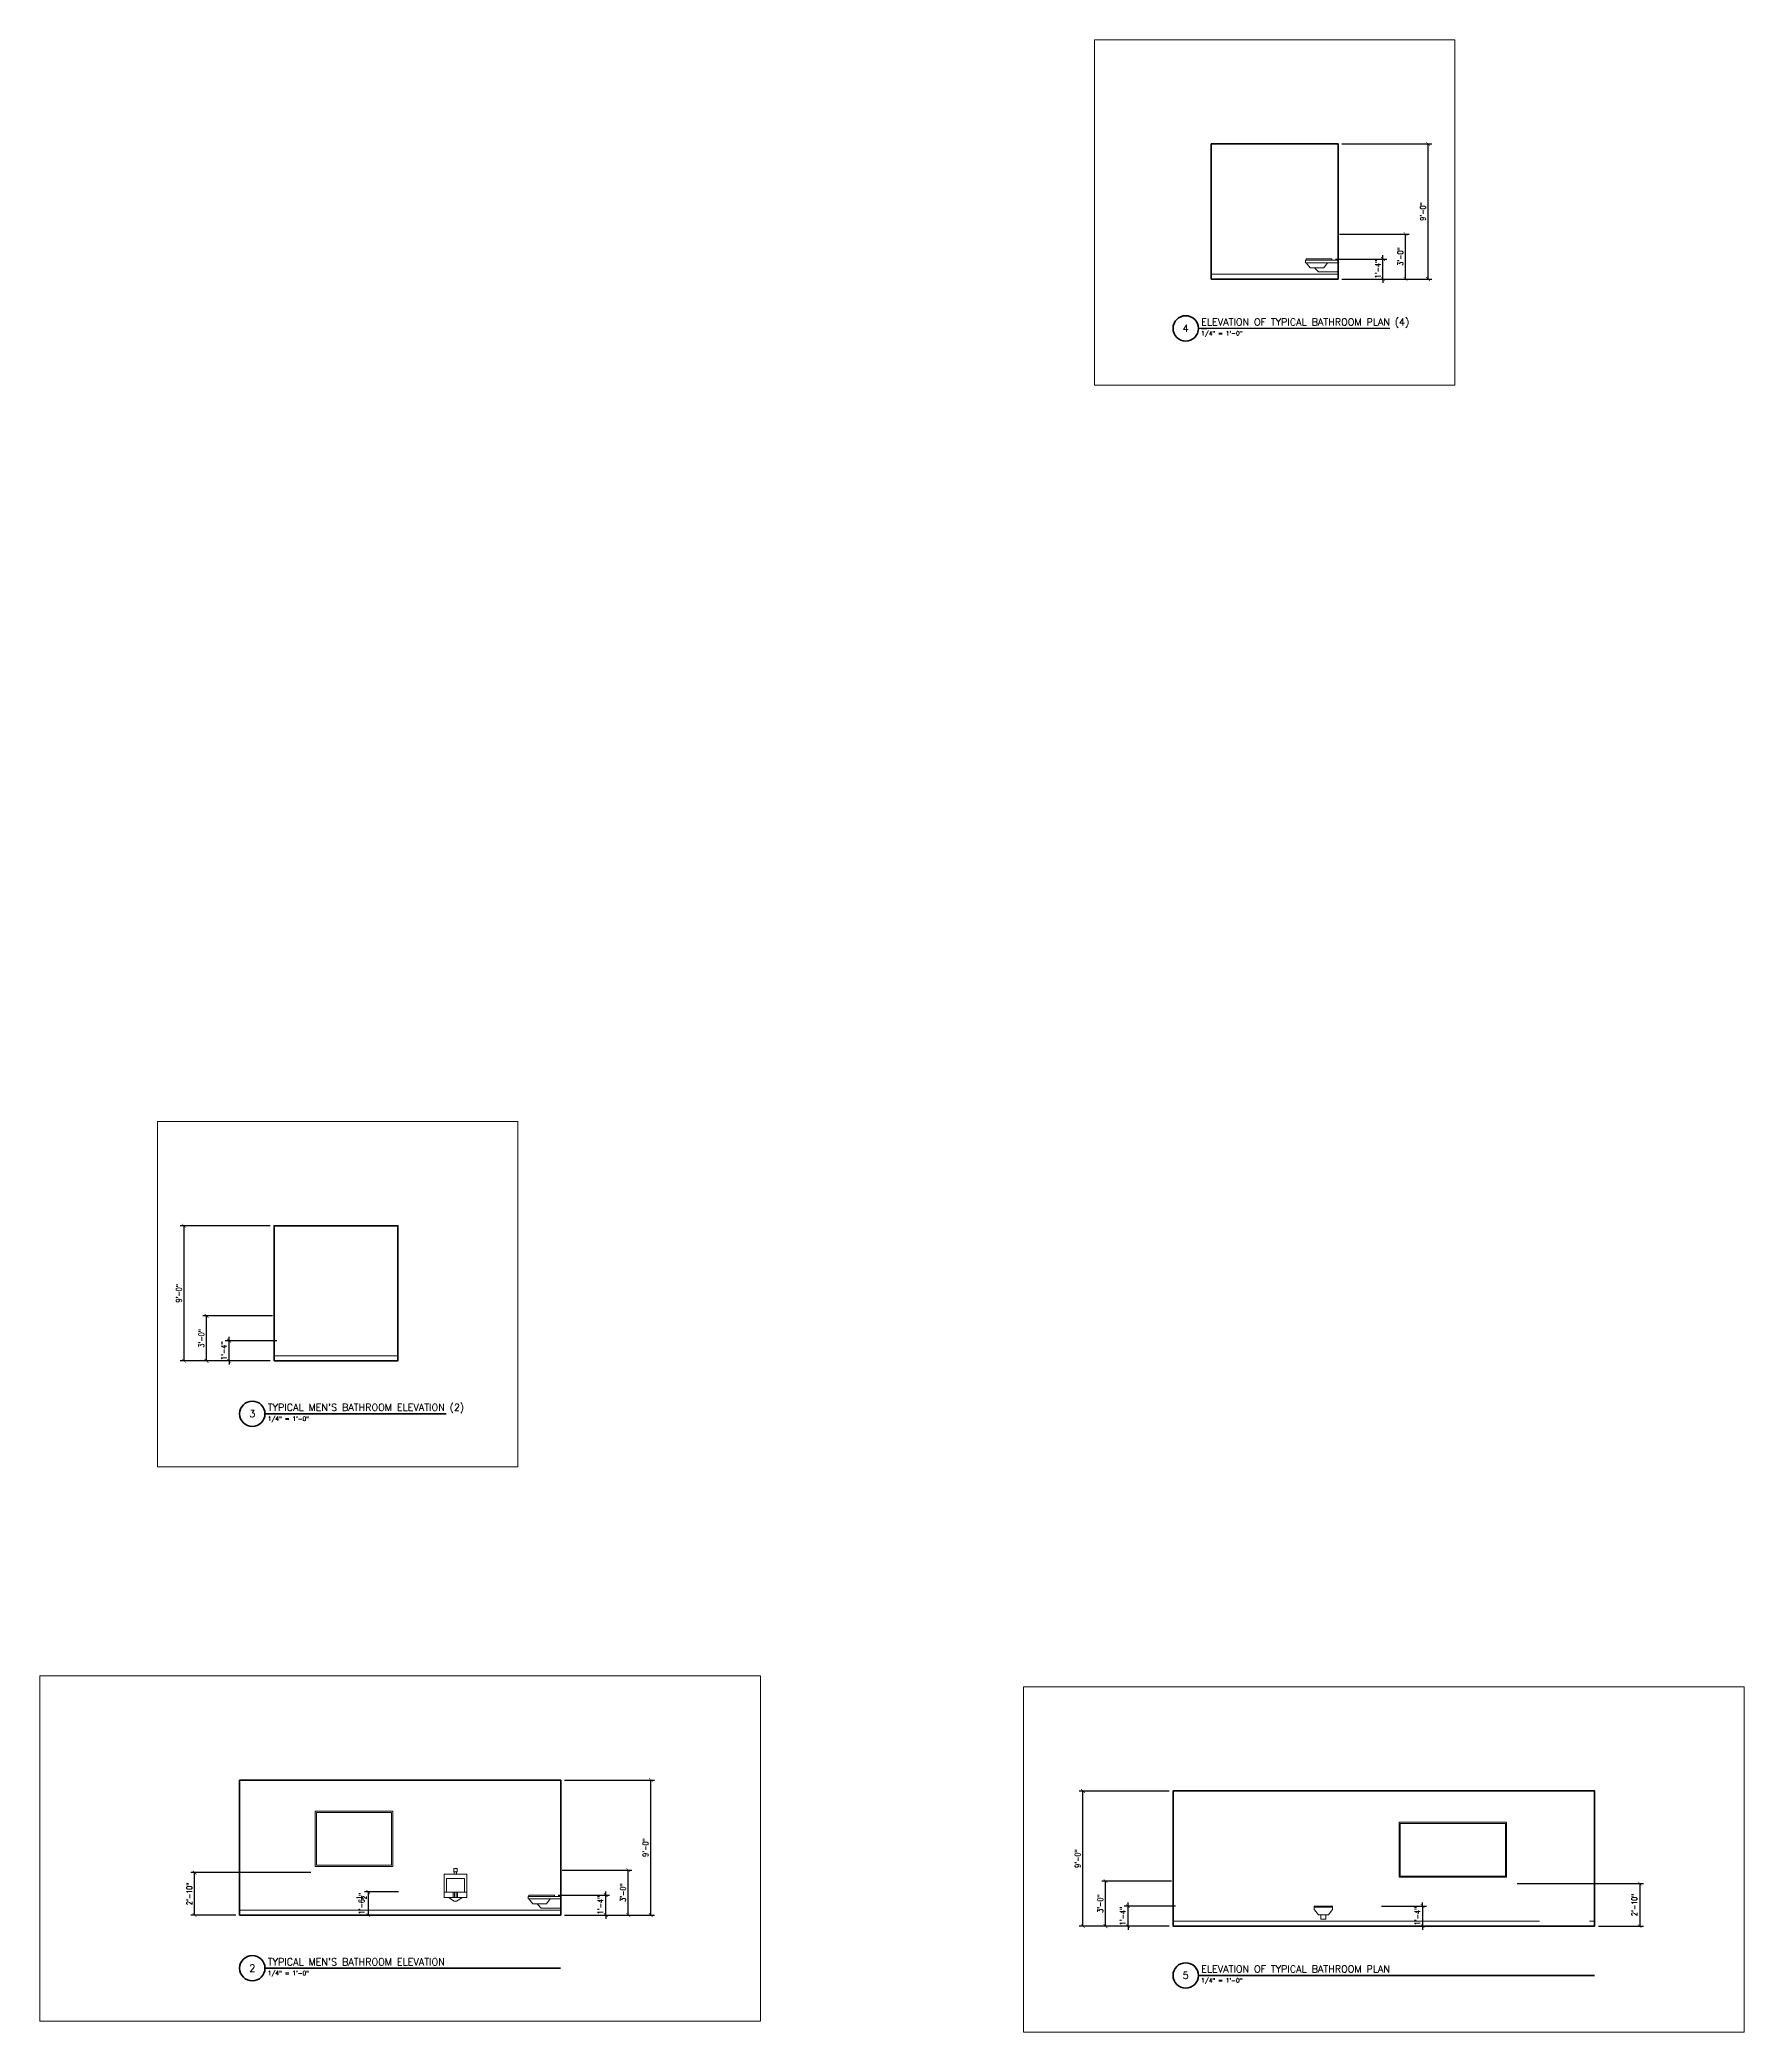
# Model space of a CAD drawing. Header units: inches. Extents: x 4039 to 5402, y 340 to 1932.
import ezdxf
from ezdxf.enums import TextEntityAlignment as Align

# ---------------------------------------------------------------- set-up
doc = ezdxf.new("R2010")
doc.units = ezdxf.units.IN
doc.header["$LTSCALE"] = 0.5
doc.header["$MEASUREMENT"] = 0
doc.layers.get('0').update_dxf_attribs({"lineweight": 18})
doc.layers.get('Defpoints').update_dxf_attribs({"color": 140, "lineweight": 18})
for name, color, linetype, lineweight in [('A-Anno-Dims', 211, 'Continuous', 18), ('A-Detl-Fine', 90, 'Continuous', 18), ('A-Detl-Hevy', 113, 'Continuous', 50), ('G-Anno-Ttlb', 213, 'Continuous', 50)]:
    doc.layers.add(name, color=color, linetype=linetype, lineweight=lineweight)
doc.layers.add('A-Anno-Titl-Nplt', color=140, linetype='Continuous', lineweight=18, plot=False)
doc.styles.add('Arch-Dim', font='romans.shx', dxfattribs={"width": 0.75})
doc.styles.add('RomanS', font='romans.shx')
doc.dimstyles.new('Aec-Arch-I-96', dxfattribs={"dimscale": 96, "dimtxt": 0.09375, "dimasz": 0.0625, "dimexe": 0.0625, "dimexo": 0.0625, "dimgap": 0.03125, "dimtad": 1, "dimdec": 4, "dimzin": 3, "dimdsep": 46, "dimlunit": 4, "dimtxsty": 'Arch-Dim', "dimblk": 'ARCHTICK', "dimcen": 0.09375, "dimazin": 2, "dimtfac": 0.75, "dimtdec": 4, "dimtix": 1, "dimtmove": 2, "dimatfit": 2, "dimfxl": 1, "dimtolj": 1, "dimtzin": 0, "dimarcsym": 0})

# ---------------------------------------------------------------- blocks, each defined once
blk = doc.blocks.new('_ArchTick')
at = {"color": 0, "linetype": 'ByBlock', "const_width": 0.15}
blk.add_lwpolyline([(-0.5, -0.5), (0.5, 0.5)], dxfattribs=at)
blk = doc.blocks.new('*D13')
at = {"layer": 'A-Anno-Dims', "color": 0, "lineweight": -2, "transparency": 16777216}
for p, q in [((5079.9, 1849.1), (5151.9, 1849.1)), ((5148.9, 1741.1), (5148.9, 1849.1)), ((5079.9, 1741.1), (5151.9, 1741.1))]:
    blk.add_line(p, q, dxfattribs=at)
at = {"layer": 'Defpoints', "color": 0, "transparency": 16777216}
for p in [(5076.9, 1849.1), (5148.9, 1849.1), (5076.9, 1741.1)]:
    blk.add_point(p, dxfattribs=at)
at = {"layer": 'A-Anno-Dims', "color": 0, "lineweight": -2, "transparency": 16777216, "xscale": 3, "yscale": 3, "zscale": 3}
for p, rotation in [((5148.9, 1849.1), 90), ((5148.9, 1741.1), 270)]:
    blk.add_blockref('_ArchTick', p, dxfattribs=dict(at, rotation=rotation))
at = {"layer": 'A-Anno-Dims', "color": 0, "transparency": 16777216, "insert": (5144.8, 1795.1), "char_height": 4.5, "attachment_point": 5, "rotation": 90, "style": 'Arch-Dim'}
blk.add_mtext('\\A1;9\'-0"', dxfattribs=at)
blk = doc.blocks.new('*D14')
at = {"layer": 'A-Anno-Dims', "color": 0, "lineweight": -2, "transparency": 16777216}
for p, q in [((5074.9, 1757.1), (5115.9, 1757.1)), ((5112.9, 1757.1), (5112.9, 1760.1)), ((5112.9, 1741.1), (5112.9, 1757.1)), ((5079.9, 1741.1), (5115.9, 1741.1)), ((5112.9, 1741.1), (5112.9, 1738.1))]:
    blk.add_line(p, q, dxfattribs=at)
at = {"layer": 'Defpoints', "color": 0, "transparency": 16777216}
for p in [(5071.9, 1757.1), (5112.9, 1757.1), (5076.9, 1741.1)]:
    blk.add_point(p, dxfattribs=at)
at = {"layer": 'A-Anno-Dims', "color": 0, "lineweight": -2, "transparency": 16777216, "xscale": 3, "yscale": 3, "zscale": 3}
for p, rotation in [((5112.9, 1757.1), 270), ((5112.9, 1741.1), 90)]:
    blk.add_blockref('_ArchTick', p, dxfattribs=dict(at, rotation=rotation))
at = {"layer": 'A-Anno-Dims', "color": 0, "transparency": 16777216, "insert": (5108.8, 1749.1), "char_height": 4.5, "attachment_point": 5, "rotation": 90, "style": 'Arch-Dim'}
blk.add_mtext('\\A1;1\'-4"', dxfattribs=at)
blk = doc.blocks.new('*D15')
at = {"layer": 'A-Anno-Dims', "color": 0, "lineweight": -2, "transparency": 16777216}
for p, q in [((5078.2, 1777.1), (5133.9, 1777.1)), ((5130.9, 1741.1), (5130.9, 1777.1)), ((5079.9, 1741.1), (5133.9, 1741.1))]:
    blk.add_line(p, q, dxfattribs=at)
at = {"layer": 'Defpoints', "color": 0, "transparency": 16777216}
for p in [(5075.2, 1777.1), (5130.9, 1777.1), (5076.9, 1741.1)]:
    blk.add_point(p, dxfattribs=at)
at = {"layer": 'A-Anno-Dims', "color": 0, "lineweight": -2, "transparency": 16777216, "xscale": 3, "yscale": 3, "zscale": 3}
for p, rotation in [((5130.9, 1777.1), 90), ((5130.9, 1741.1), 270)]:
    blk.add_blockref('_ArchTick', p, dxfattribs=dict(at, rotation=rotation))
at = {"layer": 'A-Anno-Dims', "color": 0, "transparency": 16777216, "insert": (5126.8, 1759.1), "char_height": 4.5, "attachment_point": 5, "rotation": 90, "style": 'Arch-Dim'}
blk.add_mtext('\\A1;3\'-0"', dxfattribs=at)
blk = doc.blocks.new('*D16')
at = {"layer": 'A-Anno-Dims', "color": 0, "lineweight": -2, "transparency": 16777216}
for p, q in [((4458.6, 541.2), (4530.6, 541.2)), ((4527.6, 433.2), (4527.6, 541.2)), ((4458.6, 433.2), (4530.6, 433.2))]:
    blk.add_line(p, q, dxfattribs=at)
at = {"layer": 'Defpoints', "color": 0, "transparency": 16777216}
for p in [(4455.6, 541.2), (4527.6, 541.2), (4455.6, 433.2)]:
    blk.add_point(p, dxfattribs=at)
at = {"layer": 'A-Anno-Dims', "color": 0, "lineweight": -2, "transparency": 16777216, "xscale": 3, "yscale": 3, "zscale": 3}
for p, rotation in [((4527.6, 541.2), 90), ((4527.6, 433.2), 270)]:
    blk.add_blockref('_ArchTick', p, dxfattribs=dict(at, rotation=rotation))
at = {"layer": 'A-Anno-Dims', "color": 0, "transparency": 16777216, "insert": (4523.4, 487.2), "char_height": 4.5, "attachment_point": 5, "rotation": 90, "style": 'Arch-Dim'}
blk.add_mtext('\\A1;9\'-0"', dxfattribs=at)
blk = doc.blocks.new('*D17')
at = {"layer": 'A-Anno-Dims', "color": 0, "lineweight": -2, "transparency": 16777216}
for p, q in [((4453.5, 449.2), (4494.6, 449.2)), ((4491.6, 449.2), (4491.6, 452.2)), ((4491.6, 433.2), (4491.6, 449.2)), ((4458.6, 433.2), (4494.6, 433.2)), ((4491.6, 433.2), (4491.6, 430.2))]:
    blk.add_line(p, q, dxfattribs=at)
at = {"layer": 'Defpoints', "color": 0, "transparency": 16777216}
for p in [(4450.5, 449.2), (4491.6, 449.2), (4455.6, 433.2)]:
    blk.add_point(p, dxfattribs=at)
at = {"layer": 'A-Anno-Dims', "color": 0, "lineweight": -2, "transparency": 16777216, "xscale": 3, "yscale": 3, "zscale": 3}
for p, rotation in [((4491.6, 449.2), 270), ((4491.6, 433.2), 90)]:
    blk.add_blockref('_ArchTick', p, dxfattribs=dict(at, rotation=rotation))
at = {"layer": 'A-Anno-Dims', "color": 0, "transparency": 16777216, "insert": (4487.4, 441.2), "char_height": 4.5, "attachment_point": 5, "rotation": 90, "style": 'Arch-Dim'}
blk.add_mtext('\\A1;1\'-4"', dxfattribs=at)
blk = doc.blocks.new('*D18')
at = {"layer": 'A-Anno-Dims', "color": 0, "lineweight": -2, "transparency": 16777216}
for p, q in [((4456.8, 469.2), (4512.6, 469.2)), ((4509.6, 433.2), (4509.6, 469.2)), ((4458.6, 433.2), (4512.6, 433.2))]:
    blk.add_line(p, q, dxfattribs=at)
at = {"layer": 'Defpoints', "color": 0, "transparency": 16777216}
for p in [(4453.8, 469.2), (4509.6, 469.2), (4455.6, 433.2)]:
    blk.add_point(p, dxfattribs=at)
at = {"layer": 'A-Anno-Dims', "color": 0, "lineweight": -2, "transparency": 16777216, "xscale": 3, "yscale": 3, "zscale": 3}
for p, rotation in [((4509.6, 469.2), 90), ((4509.6, 433.2), 270)]:
    blk.add_blockref('_ArchTick', p, dxfattribs=dict(at, rotation=rotation))
at = {"layer": 'A-Anno-Dims', "color": 0, "transparency": 16777216, "insert": (4505.4, 451.2), "char_height": 4.5, "attachment_point": 5, "rotation": 90, "style": 'Arch-Dim'}
blk.add_mtext('\\A1;3\'-0"', dxfattribs=at)
blk = doc.blocks.new('*D19')
at = {"layer": 'A-Anno-Dims', "color": 0, "lineweight": -2, "transparency": 16777216}
for p, q in [((4256, 467.2), (4160, 467.2)), ((4163, 433.2), (4163, 467.2)), ((4196, 433.2), (4160, 433.2))]:
    blk.add_line(p, q, dxfattribs=at)
at = {"layer": 'Defpoints', "color": 0, "transparency": 16777216}
for p in [(4163, 467.2), (4259, 467.2), (4199, 433.2)]:
    blk.add_point(p, dxfattribs=at)
at = {"layer": 'A-Anno-Dims', "color": 0, "lineweight": -2, "transparency": 16777216, "xscale": 3, "yscale": 3, "zscale": 3}
for p, rotation in [((4163, 467.2), 90), ((4163, 433.2), 270)]:
    blk.add_blockref('_ArchTick', p, dxfattribs=dict(at, rotation=rotation))
at = {"layer": 'A-Anno-Dims', "color": 0, "transparency": 16777216, "insert": (4158.8, 450.2), "char_height": 4.5, "attachment_point": 5, "rotation": 90, "style": 'Arch-Dim'}
blk.add_mtext('\\A1;2\'-10"', dxfattribs=at)
blk = doc.blocks.new('*D20')
at = {"layer": 'A-Anno-Dims', "color": 0, "lineweight": -2, "transparency": 16777216}
for p, q in [((4326, 451.7), (4298.8, 451.7)), ((4301.8, 451.7), (4301.8, 433.2)), ((4326, 433.2), (4298.8, 433.2))]:
    blk.add_line(p, q, dxfattribs=at)
at = {"layer": 'Defpoints', "color": 0, "transparency": 16777216}
for p in [(4329, 451.7), (4301.8, 433.2), (4329, 433.2)]:
    blk.add_point(p, dxfattribs=at)
at = {"layer": 'A-Anno-Dims', "color": 0, "lineweight": -2, "transparency": 16777216, "xscale": 3, "yscale": 3, "zscale": 3}
for p, rotation in [((4301.8, 451.7), 90), ((4301.8, 433.2), 270)]:
    blk.add_blockref('_ArchTick', p, dxfattribs=dict(at, rotation=rotation))
at = {"layer": 'A-Anno-Dims', "color": 0, "transparency": 16777216, "insert": (4296.4, 442.4), "char_height": 4.5, "attachment_point": 5, "rotation": 90, "style": 'Arch-Dim'}
blk.add_mtext('\\A1;1\'-6{\\H0.750000x;\\S1/2;}"', dxfattribs=at)
blk = doc.blocks.new('*D21')
at = {"layer": 'A-Anno-Dims', "color": 0, "lineweight": -2, "transparency": 16777216}
for p, q in [((4458.6, 541.2), (4530.6, 541.2)), ((4527.6, 433.2), (4527.6, 541.2)), ((4458.6, 433.2), (4530.6, 433.2))]:
    blk.add_line(p, q, dxfattribs=at)
at = {"layer": 'Defpoints', "color": 0, "transparency": 16777216}
for p in [(4455.6, 541.2), (4527.6, 541.2), (4455.6, 433.2)]:
    blk.add_point(p, dxfattribs=at)
at = {"layer": 'A-Anno-Dims', "color": 0, "lineweight": -2, "transparency": 16777216, "xscale": 3, "yscale": 3, "zscale": 3}
for p, rotation in [((4527.6, 541.2), 90), ((4527.6, 433.2), 270)]:
    blk.add_blockref('_ArchTick', p, dxfattribs=dict(at, rotation=rotation))
at = {"layer": 'A-Anno-Dims', "color": 0, "transparency": 16777216, "insert": (4523.4, 487.2), "char_height": 4.5, "attachment_point": 5, "rotation": 90, "style": 'Arch-Dim'}
blk.add_mtext('\\A1;9\'-0"', dxfattribs=at)
blk = doc.blocks.new('*D22')
at = {"layer": 'A-Anno-Dims', "color": 0, "lineweight": -2, "transparency": 16777216}
for p, q in [((4453.5, 449.2), (4494.6, 449.2)), ((4491.6, 449.2), (4491.6, 452.2)), ((4491.6, 433.2), (4491.6, 449.2)), ((4458.6, 433.2), (4494.6, 433.2)), ((4491.6, 433.2), (4491.6, 430.2))]:
    blk.add_line(p, q, dxfattribs=at)
at = {"layer": 'Defpoints', "color": 0, "transparency": 16777216}
for p in [(4450.5, 449.2), (4491.6, 449.2), (4455.6, 433.2)]:
    blk.add_point(p, dxfattribs=at)
at = {"layer": 'A-Anno-Dims', "color": 0, "lineweight": -2, "transparency": 16777216, "xscale": 3, "yscale": 3, "zscale": 3}
for p, rotation in [((4491.6, 449.2), 270), ((4491.6, 433.2), 90)]:
    blk.add_blockref('_ArchTick', p, dxfattribs=dict(at, rotation=rotation))
at = {"layer": 'A-Anno-Dims', "color": 0, "transparency": 16777216, "insert": (4487.4, 441.2), "char_height": 4.5, "attachment_point": 5, "rotation": 90, "style": 'Arch-Dim'}
blk.add_mtext('\\A1;1\'-4"', dxfattribs=at)
blk = doc.blocks.new('*D23')
at = {"layer": 'A-Anno-Dims', "color": 0, "lineweight": -2, "transparency": 16777216}
for p, q in [((4456.8, 469.2), (4512.6, 469.2)), ((4509.6, 433.2), (4509.6, 469.2)), ((4458.6, 433.2), (4512.6, 433.2))]:
    blk.add_line(p, q, dxfattribs=at)
at = {"layer": 'Defpoints', "color": 0, "transparency": 16777216}
for p in [(4453.8, 469.2), (4509.6, 469.2), (4455.6, 433.2)]:
    blk.add_point(p, dxfattribs=at)
at = {"layer": 'A-Anno-Dims', "color": 0, "lineweight": -2, "transparency": 16777216, "xscale": 3, "yscale": 3, "zscale": 3}
for p, rotation in [((4509.6, 469.2), 90), ((4509.6, 433.2), 270)]:
    blk.add_blockref('_ArchTick', p, dxfattribs=dict(at, rotation=rotation))
at = {"layer": 'A-Anno-Dims', "color": 0, "transparency": 16777216, "insert": (4505.4, 451.2), "char_height": 4.5, "attachment_point": 5, "rotation": 90, "style": 'Arch-Dim'}
blk.add_mtext('\\A1;3\'-0"', dxfattribs=at)
blk = doc.blocks.new('*D24')
at = {"layer": 'A-Anno-Dims', "color": 0, "lineweight": -2, "transparency": 16777216}
for p, q in [((4223.5, 984.3), (4151.5, 984.3)), ((4154.5, 876.3), (4154.5, 984.3)), ((4223.5, 876.3), (4151.5, 876.3))]:
    blk.add_line(p, q, dxfattribs=at)
at = {"layer": 'Defpoints', "color": 0, "transparency": 16777216}
for p in [(4154.5, 984.3), (4226.5, 984.3), (4226.5, 876.3)]:
    blk.add_point(p, dxfattribs=at)
at = {"layer": 'A-Anno-Dims', "color": 0, "lineweight": -2, "transparency": 16777216, "xscale": 3, "yscale": 3, "zscale": 3}
for p, rotation in [((4154.5, 984.3), 90), ((4154.5, 876.3), 270)]:
    blk.add_blockref('_ArchTick', p, dxfattribs=dict(at, rotation=rotation))
at = {"layer": 'A-Anno-Dims', "color": 0, "transparency": 16777216, "insert": (4150.4, 930.3), "char_height": 4.5, "attachment_point": 5, "rotation": 90, "style": 'Arch-Dim'}
blk.add_mtext('\\A1;9\'-0"', dxfattribs=at)
blk = doc.blocks.new('*D25')
at = {"layer": 'A-Anno-Dims', "color": 0, "lineweight": -2, "transparency": 16777216}
for p, q in [((4228.6, 892.4), (4187.5, 892.4)), ((4190.5, 892.4), (4190.5, 895.4)), ((4190.5, 876.3), (4190.5, 892.4)), ((4223.5, 876.3), (4187.5, 876.3)), ((4190.5, 876.3), (4190.5, 873.3))]:
    blk.add_line(p, q, dxfattribs=at)
at = {"layer": 'Defpoints', "color": 0, "transparency": 16777216}
for p in [(4190.5, 892.4), (4231.6, 892.4), (4226.5, 876.3)]:
    blk.add_point(p, dxfattribs=at)
at = {"layer": 'A-Anno-Dims', "color": 0, "lineweight": -2, "transparency": 16777216, "xscale": 3, "yscale": 3, "zscale": 3}
for p, rotation in [((4190.5, 892.4), 270), ((4190.5, 876.3), 90)]:
    blk.add_blockref('_ArchTick', p, dxfattribs=dict(at, rotation=rotation))
at = {"layer": 'A-Anno-Dims', "color": 0, "transparency": 16777216, "insert": (4186.4, 884.4), "char_height": 4.5, "attachment_point": 5, "rotation": 90, "style": 'Arch-Dim'}
blk.add_mtext('\\A1;1\'-4"', dxfattribs=at)
blk = doc.blocks.new('*D26')
at = {"layer": 'A-Anno-Dims', "color": 0, "lineweight": -2, "transparency": 16777216}
for p, q in [((4225.3, 912.3), (4169.5, 912.3)), ((4172.5, 876.3), (4172.5, 912.3)), ((4223.5, 876.3), (4169.5, 876.3))]:
    blk.add_line(p, q, dxfattribs=at)
at = {"layer": 'Defpoints', "color": 0, "transparency": 16777216}
for p in [(4172.5, 912.3), (4228.3, 912.3), (4226.5, 876.3)]:
    blk.add_point(p, dxfattribs=at)
at = {"layer": 'A-Anno-Dims', "color": 0, "lineweight": -2, "transparency": 16777216, "xscale": 3, "yscale": 3, "zscale": 3}
for p, rotation in [((4172.5, 912.3), 90), ((4172.5, 876.3), 270)]:
    blk.add_blockref('_ArchTick', p, dxfattribs=dict(at, rotation=rotation))
at = {"layer": 'A-Anno-Dims', "color": 0, "transparency": 16777216, "insert": (4168.4, 894.3), "char_height": 4.5, "attachment_point": 5, "rotation": 90, "style": 'Arch-Dim'}
blk.add_mtext('\\A1;3\'-0"', dxfattribs=at)
blk = doc.blocks.new('*D27')
at = {"layer": 'A-Anno-Dims', "color": 0, "lineweight": -2, "transparency": 16777216}
for p, q in [((4942.1, 532.4), (4870.1, 532.4)), ((4873.1, 424.4), (4873.1, 532.4)), ((4942.1, 424.4), (4870.1, 424.4))]:
    blk.add_line(p, q, dxfattribs=at)
at = {"layer": 'Defpoints', "color": 0, "transparency": 16777216}
for p in [(4873.1, 532.4), (4945.1, 532.4), (4945.1, 424.4)]:
    blk.add_point(p, dxfattribs=at)
at = {"layer": 'A-Anno-Dims', "color": 0, "lineweight": -2, "transparency": 16777216, "xscale": 3, "yscale": 3, "zscale": 3}
for p, rotation in [((4873.1, 532.4), 90), ((4873.1, 424.4), 270)]:
    blk.add_blockref('_ArchTick', p, dxfattribs=dict(at, rotation=rotation))
at = {"layer": 'A-Anno-Dims', "color": 0, "transparency": 16777216, "insert": (4868.9, 478.4), "char_height": 4.5, "attachment_point": 5, "rotation": 90, "style": 'Arch-Dim'}
blk.add_mtext('\\A1;9\'-0"', dxfattribs=at)
blk = doc.blocks.new('*D28')
at = {"layer": 'A-Anno-Dims', "color": 0, "lineweight": -2, "transparency": 16777216}
for p, q in [((4947.1, 440.4), (4906.1, 440.4)), ((4909.1, 440.4), (4909.1, 443.4)), ((4909.1, 424.4), (4909.1, 440.4)), ((4942.1, 424.4), (4906.1, 424.4)), ((4909.1, 424.4), (4909.1, 421.4))]:
    blk.add_line(p, q, dxfattribs=at)
at = {"layer": 'Defpoints', "color": 0, "transparency": 16777216}
for p in [(4909.1, 440.4), (4950.1, 440.4), (4945.1, 424.4)]:
    blk.add_point(p, dxfattribs=at)
at = {"layer": 'A-Anno-Dims', "color": 0, "lineweight": -2, "transparency": 16777216, "xscale": 3, "yscale": 3, "zscale": 3}
for p, rotation in [((4909.1, 440.4), 270), ((4909.1, 424.4), 90)]:
    blk.add_blockref('_ArchTick', p, dxfattribs=dict(at, rotation=rotation))
at = {"layer": 'A-Anno-Dims', "color": 0, "transparency": 16777216, "insert": (4904.9, 432.4), "char_height": 4.5, "attachment_point": 5, "rotation": 90, "style": 'Arch-Dim'}
blk.add_mtext('\\A1;1\'-4"', dxfattribs=at)
blk = doc.blocks.new('*D29')
at = {"layer": 'A-Anno-Dims', "color": 0, "lineweight": -2, "transparency": 16777216}
for p, q in [((4943.9, 460.4), (4888.1, 460.4)), ((4891.1, 424.4), (4891.1, 460.4)), ((4942.1, 424.4), (4888.1, 424.4))]:
    blk.add_line(p, q, dxfattribs=at)
at = {"layer": 'Defpoints', "color": 0, "transparency": 16777216}
for p in [(4891.1, 460.4), (4946.9, 460.4), (4945.1, 424.4)]:
    blk.add_point(p, dxfattribs=at)
at = {"layer": 'A-Anno-Dims', "color": 0, "lineweight": -2, "transparency": 16777216, "xscale": 3, "yscale": 3, "zscale": 3}
for p, rotation in [((4891.1, 460.4), 90), ((4891.1, 424.4), 270)]:
    blk.add_blockref('_ArchTick', p, dxfattribs=dict(at, rotation=rotation))
at = {"layer": 'A-Anno-Dims', "color": 0, "transparency": 16777216, "insert": (4886.9, 442.4), "char_height": 4.5, "attachment_point": 5, "rotation": 90, "style": 'Arch-Dim'}
blk.add_mtext('\\A1;3\'-0"', dxfattribs=at)
blk = doc.blocks.new('*D30')
at = {"layer": 'A-Anno-Dims', "color": 0, "lineweight": -2, "transparency": 16777216}
for p, q in [((5111.6, 440.4), (5147.6, 440.4)), ((5144.6, 440.4), (5144.6, 443.4)), ((5144.6, 440.4), (5144.6, 424.4)), ((5144.6, 424.4), (5144.6, 421.4))]:
    blk.add_line(p, q, dxfattribs=at)
at = {"layer": 'Defpoints', "color": 0, "transparency": 16777216}
for p in [(5108.6, 440.4), (5144.6, 424.4), (5144.6, 424.4)]:
    blk.add_point(p, dxfattribs=at)
at = {"layer": 'A-Anno-Dims', "color": 0, "lineweight": -2, "transparency": 16777216, "xscale": 3, "yscale": 3, "zscale": 3}
for p, rotation in [((5144.6, 440.4), 270), ((5144.6, 424.4), 90)]:
    blk.add_blockref('_ArchTick', p, dxfattribs=dict(at, rotation=rotation))
at = {"layer": 'A-Anno-Dims', "color": 0, "transparency": 16777216, "insert": (5140.4, 432.4), "char_height": 4.5, "attachment_point": 5, "rotation": 90, "style": 'Arch-Dim'}
blk.add_mtext('\\A1;1\'-4"', dxfattribs=at)
blk = doc.blocks.new('*D31')
at = {"layer": 'A-Anno-Dims', "color": 0, "lineweight": -2, "transparency": 16777216}
for p, q in [((5220.2, 458.4), (5321.1, 458.4)), ((5318.1, 458.4), (5318.1, 424.4)), ((5285.1, 424.4), (5321.1, 424.4))]:
    blk.add_line(p, q, dxfattribs=at)
at = {"layer": 'Defpoints', "color": 0, "transparency": 16777216}
for p in [(5217.2, 458.4), (5282.1, 424.4), (5318.1, 424.4)]:
    blk.add_point(p, dxfattribs=at)
at = {"layer": 'A-Anno-Dims', "color": 0, "lineweight": -2, "transparency": 16777216, "xscale": 3, "yscale": 3, "zscale": 3}
for p, rotation in [((5318.1, 458.4), 90), ((5318.1, 424.4), 270)]:
    blk.add_blockref('_ArchTick', p, dxfattribs=dict(at, rotation=rotation))
at = {"layer": 'A-Anno-Dims', "color": 0, "transparency": 16777216, "insert": (5313.9, 441.4), "char_height": 4.5, "attachment_point": 5, "rotation": 90, "style": 'Arch-Dim'}
blk.add_mtext('\\A1;2\'-10"', dxfattribs=at)
blk = doc.blocks.new('Anno_Title_A1')
at = {"color": 0, "linetype": 'ByBlock', "lineweight": -2}
blk.add_circle((0, 0), 2.25, dxfattribs=at)
blk.add_circle((0, 0), 2.25, dxfattribs=at)
at = {"color": 0, "linetype": 'ByBlock', "lineweight": -2, "style": 'RomanS'}
blk.add_attdef('NUMBER', text='', height=1.25, dxfattribs=at).set_placement((0, 0), align=Align.MIDDLE)
blk = doc.blocks.new('Anno_Title_T1')
at = {"color": 0, "linetype": 'ByBlock', "lineweight": -2}
blk.add_lwpolyline([(2.75, 0), (3.75, 0)], dxfattribs=at)
at = {"color": 0, "linetype": 'ByBlock', "lineweight": -2, "style": 'RomanS'}
blk.add_attdef('TITLE', (2.75, 0.5), '', height=1.25, dxfattribs=at)
blk.add_attdef('SCALE', text='', height=0.75, dxfattribs=at).set_placement((2.75, -0.5), align=Align.TOP_LEFT)

msp = doc.modelspace()

# ---------------------------------------------------------------- linework, layer by layer
at = {"layer": 'A-Anno-Titl-Nplt'}
for points in [[(4882.25714, 1656.33125), (5170.25714, 1656.33125), (5170.25714, 1932.33125), (4882.25714, 1932.33125)], [(4133.21736, 791.54018), (4421.21736, 791.54018), (4421.21736, 1067.54018), (4133.21736, 1067.54018)], [(4039.275, 348.35446), (4615.275, 348.35446), (4615.275, 624.35446), (4039.275, 624.35446)], [(4825.5875, 339.63125), (5401.5875, 339.63125), (5401.5875, 615.63125), (4825.5875, 615.63125)]]:
    msp.add_lwpolyline(points, close=True, dxfattribs=at)
at = {"layer": 'A-Detl-Fine'}
for p, q in [((5051.45764, 1756.1475), (5051.45764, 1757.1475)), ((5051.45764, 1757.1475), (5071.88264, 1757.1475)), ((5051.45764, 1756.1475), (5051.45764, 1756.1475)), ((5051.56964, 1754.1475), (5054.62864, 1750.1475)), ((5065.51064, 1750.1475), (5068.56964, 1754.1475)), ((5071.88264, 1757.1475), (5071.88264, 1756.6475)), ((4975.56964, 1745.1375), (5076.94464, 1745.1375)), ((5054.62864, 1750.1475), (5065.51064, 1750.1475)), ((5058.06964, 1750.1475), (5061.44464, 1746.7725)), ((5061.44464, 1746.7725), (5076.94464, 1746.7725)), ((4226.52986, 880.34643), (4325.55586, 880.34643)), ((4364.2625, 451.66071), (4364.2625, 462.46071)), ((4364.2625, 462.46071), (4378.6625, 462.46071)), ((4370.5625, 466.06071), (4370.5625, 467.86071)), ((4372.3625, 466.06071), (4372.3625, 467.86071)), ((4378.6625, 462.46071), (4378.6625, 451.66071)), ((4362.4935, 451.66071), (4380.4625, 451.66071)), ((4365.8375, 447.16071), (4370.5625, 444.46071)), ((4369.6625, 447.16071), (4369.6625, 451.66071)), ((4370.7855, 447.16071), (4370.7855, 451.66071)), ((4372.0255, 447.16071), (4372.0255, 451.66071)), ((4372.3625, 444.46071), (4377.0875, 447.16071)), ((4373.2315, 447.16071), (4373.2315, 451.66071)), ((4378.6625, 451.66071), (4378.6625, 451.66071)), ((4430.1005, 448.17071), (4430.1005, 449.17071)), ((4430.1005, 449.17071), (4450.5255, 449.17071)), ((4430.1005, 448.17071), (4430.1005, 448.17071)), ((4430.2125, 446.17071), (4433.2715, 442.17071)), ((4444.1535, 442.17071), (4447.2125, 446.17071)), ((4450.5255, 449.17071), (4450.5255, 448.17071)), ((4198.9625, 437.16071), (4455.5875, 437.16071)), ((4370.5625, 444.46071), (4372.3625, 444.46071)), ((4433.2715, 442.17071), (4444.1535, 442.17071)), ((4436.7125, 442.17071), (4440.0875, 438.79571)), ((4440.0875, 438.79571), (4455.5875, 438.79571)), ((5057.8375, 439.4475), (5057.8375, 437.4475)), ((5057.8375, 437.4475), (5058.2175, 437.4475)), ((5058.2175, 437.4475), (5061.2175, 433.4475)), ((5061.2175, 433.4475), (5069.2175, 433.4475)), ((5063.2175, 433.4475), (5063.2175, 430.0775)), ((5063.2175, 430.0775), (5067.2175, 430.0775)), ((5063.9375, 440.4475), (5063.9375, 439.4475)), ((5066.4975, 440.4475), (5066.4975, 439.4475)), ((5067.2175, 430.0775), (5067.2175, 433.4475)), ((5069.2175, 433.4475), (5072.2175, 437.4475)), ((5072.2175, 437.4475), (5072.5875, 437.4475)), ((5072.5875, 437.4475), (5072.5875, 439.4475)), ((5238.0875, 428.4375), (4945.0875, 428.4375)), ((5282.0875, 428.4375), (5278.0875, 428.4375))]:
    msp.add_line(p, q, dxfattribs=at)
for points in [[(5050.94464, 1754.1475), (5076.94464, 1754.1475), (5076.94464, 1756.1475), (5050.94464, 1756.1475)], [(4259.4625, 472.16071), (4321.4625, 472.16071), (4321.4625, 516.16071), (4259.4625, 516.16071)], [(4260.4625, 473.16071), (4320.4625, 473.16071), (4320.4625, 515.16071), (4260.4625, 515.16071)], [(5125.7175, 463.4375), (5211.7175, 463.4375), (5211.7175, 507.4375), (5125.7175, 507.4375)], [(5126.7175, 464.4375), (5210.7175, 464.4375), (5210.7175, 506.4375), (5126.7175, 506.4375)], [(4380.4625, 466.06071), (4362.4625, 466.06071), (4362.4625, 447.16071), (4380.4625, 447.16071)], [(4370.1125, 467.86071), (4372.8125, 467.86071), (4372.8125, 470.56071), (4370.1125, 470.56071)], [(4429.5875, 446.17071), (4455.5875, 446.17071), (4455.5875, 448.17071), (4429.5875, 448.17071)], [(5057.8375, 439.4475), (5072.5875, 439.4475), (5072.5875, 440.4475), (5057.8375, 440.4475)]]:
    msp.add_lwpolyline(points, close=True, dxfattribs=at)
at = {"layer": 'A-Detl-Hevy'}
for points in [[(4975.56964, 1849.1375), (5076.94464, 1849.1375), (5076.94464, 1741.1375), (4975.56964, 1741.1375)], [(4226.52986, 876.34643), (4325.55586, 876.34643), (4325.55586, 984.34643), (4226.52986, 984.34643)], [(4198.9625, 541.16071), (4455.5875, 541.16071), (4455.5875, 433.16071), (4198.9625, 433.16071)], [(4945.0875, 532.4375), (5282.0875, 532.4375), (5282.0875, 424.4375), (4945.0875, 424.4375)]]:
    msp.add_lwpolyline(points, close=True, dxfattribs=at)
at = {"layer": 'G-Anno-Ttlb'}
for points in [[(4965.3375, 1701.65, 1.2, 1.2, 0), (5118.55179, 1701.65, 1.2, 1.2, 0)], [(4219.2125, 833.96607, 1.2, 1.2, 0), (4364.12321, 833.96607, 1.2, 1.2, 0)], [(4219.2125, 390.78036, 1.2, 1.2, 0), (4455.5875, 390.78036, 1.2, 1.2, 0)], [(4965.3375, 384.95, 1.2, 1.2, 0), (5282.0875, 384.95, 1.2, 1.2, 0)]]:
    msp.add_lwpolyline(points, format="xyseb", dxfattribs=at)

# ---------------------------------------------------------------- block references
ref = msp.add_blockref('Anno_Title_A1', (4955.2125, 1701.65), dxfattribs=dict(at, xscale=4.5, yscale=4.5, zscale=4.5))
ref.add_attrib('NUMBER', '4', dxfattribs={"layer": '0', "color": 0, "linetype": 'ByBlock', "lineweight": -2, "height": 5.625, "style": 'Arch-Dim'}).set_placement((4955.2125, 1701.65), align=Align.MIDDLE)
ref = msp.add_blockref('Anno_Title_T1', (4955.2125, 1701.65), dxfattribs=dict(at, xscale=4.5, yscale=4.5, zscale=4.5))
ref.add_attrib('SCALE', '1/4" = 1\'-0"', dxfattribs={"layer": '0', "color": 0, "linetype": 'ByBlock', "lineweight": -2, "height": 3.375, "style": 'Arch-Dim'}).set_placement((4967.5875, 1699.4), align=Align.TOP_LEFT)
ref.add_attrib('TITLE', 'ELEVATION OF TYPICAL BATHROOM PLAN (4)', (4967.5875, 1703.9), dxfattribs={"layer": '0', "color": 0, "linetype": 'ByBlock', "lineweight": -2, "height": 5.625, "style": 'Arch-Dim'})
ref = msp.add_blockref('Anno_Title_A1', (4209.0875, 833.96607), dxfattribs=dict(at, xscale=4.5, yscale=4.5, zscale=4.5))
ref.add_attrib('NUMBER', '3', dxfattribs={"layer": '0', "color": 0, "linetype": 'ByBlock', "lineweight": -2, "height": 5.625, "style": 'Arch-Dim'}).set_placement((4209.0875, 833.96607), align=Align.MIDDLE)
ref = msp.add_blockref('Anno_Title_T1', (4209.0875, 833.96607), dxfattribs=dict(at, xscale=4.5, yscale=4.5, zscale=4.5))
ref.add_attrib('SCALE', '1/4" = 1\'-0"', dxfattribs={"layer": '0', "color": 0, "linetype": 'ByBlock', "lineweight": -2, "height": 3.375, "style": 'Arch-Dim'}).set_placement((4221.4625, 831.71607), align=Align.TOP_LEFT)
ref.add_attrib('TITLE', "TYPICAL MEN'S BATHROOM ELEVATION (2)", (4221.4625, 836.21607), dxfattribs={"layer": '0', "color": 0, "linetype": 'ByBlock', "lineweight": -2, "height": 5.625, "style": 'Arch-Dim'})
ref = msp.add_blockref('Anno_Title_A1', (4209.0875, 390.78036), dxfattribs=dict(at, xscale=4.5, yscale=4.5, zscale=4.5))
ref.add_attrib('NUMBER', '2', dxfattribs={"layer": '0', "color": 0, "linetype": 'ByBlock', "lineweight": -2, "height": 5.625, "style": 'Arch-Dim'}).set_placement((4209.0875, 390.78036), align=Align.MIDDLE)
ref = msp.add_blockref('Anno_Title_T1', (4209.0875, 390.78036), dxfattribs=dict(at, xscale=4.5, yscale=4.5, zscale=4.5))
ref.add_attrib('SCALE', '1/4" = 1\'-0"', dxfattribs={"layer": '0', "color": 0, "linetype": 'ByBlock', "lineweight": -2, "height": 3.375, "style": 'Arch-Dim'}).set_placement((4221.4625, 388.53036), align=Align.TOP_LEFT)
ref.add_attrib('TITLE', "TYPICAL MEN'S BATHROOM ELEVATION", (4221.4625, 393.03036), dxfattribs={"layer": '0', "color": 0, "linetype": 'ByBlock', "lineweight": -2, "height": 5.625, "style": 'Arch-Dim'})
ref = msp.add_blockref('Anno_Title_A1', (4955.2125, 384.95), dxfattribs=dict(at, xscale=4.5, yscale=4.5, zscale=4.5))
ref.add_attrib('NUMBER', '5', dxfattribs={"layer": '0', "color": 0, "linetype": 'ByBlock', "lineweight": -2, "height": 5.625, "style": 'Arch-Dim'}).set_placement((4955.2125, 384.95), align=Align.MIDDLE)
ref = msp.add_blockref('Anno_Title_T1', (4955.2125, 384.95), dxfattribs=dict(at, xscale=4.5, yscale=4.5, zscale=4.5))
ref.add_attrib('SCALE', '1/4" = 1\'-0"', dxfattribs={"layer": '0', "color": 0, "linetype": 'ByBlock', "lineweight": -2, "height": 3.375, "style": 'Arch-Dim'}).set_placement((4967.5875, 382.7), align=Align.TOP_LEFT)
ref.add_attrib('TITLE', 'ELEVATION OF TYPICAL BATHROOM PLAN', (4967.5875, 387.2), dxfattribs={"layer": '0', "color": 0, "linetype": 'ByBlock', "lineweight": -2, "height": 5.625, "style": 'Arch-Dim'})

# ---------------------------------------------------------------- dimensions: what is measured, and where the dimension line sits
at = {"layer": 'A-Anno-Dims'}
for base, p1, p2, picture, middle in [((5148.94464, 1849.1375), (5076.94464, 1741.1375), (5076.94464, 1849.1375), '*D13', (5144.76607, 1795.1375)), ((5130.94464, 1777.1375), (5076.94464, 1741.1375), (5075.17964, 1777.1375), '*D15', (5126.76607, 1759.1375)), ((5112.94464, 1757.1475), (5076.94464, 1741.1375), (5071.88264, 1757.1475), '*D14', (5108.76607, 1749.1425)), ((4154.52986, 984.34643), (4226.52986, 876.34643), (4226.52986, 984.34643), '*D24', (4150.35129, 930.34643)), ((4172.52986, 912.34643), (4226.52986, 876.34643), (4228.29486, 912.34643), '*D26', (4168.35129, 894.34643)), ((4190.52986, 892.35643), (4226.52986, 876.34643), (4231.59186, 892.35643), '*D25', (4186.35129, 884.35143)), ((4527.5875, 541.16071), (4455.5875, 433.16071), (4455.5875, 541.16071), '*D16', (4523.40893, 487.16071)), ((4527.5875, 541.16071), (4455.5875, 433.16071), (4455.5875, 541.16071), '*D21', (4523.40893, 487.16071)), ((4873.0875, 532.4375), (4945.0875, 424.4375), (4945.0875, 532.4375), '*D27', (4868.90893, 478.4375)), ((4162.9625, 467.16071), (4198.9625, 433.16071), (4258.9625, 467.16071), '*D19', (4158.78393, 450.16071)), ((4509.5875, 469.16071), (4455.5875, 433.16071), (4453.8225, 469.16071), '*D18', (4505.40893, 451.16071)), ((4509.5875, 469.16071), (4455.5875, 433.16071), (4453.8225, 469.16071), '*D23', (4505.40893, 451.16071)), ((4891.0875, 460.4375), (4945.0875, 424.4375), (4946.8525, 460.4375), '*D29', (4886.90893, 442.4375)), ((4301.81916, 433.16071), (4328.9935, 451.66071), (4328.9935, 433.16071), '*D20', (4296.38166, 442.41071)), ((4491.5875, 449.17071), (4455.5875, 433.16071), (4450.5255, 449.17071), '*D17', (4487.40893, 441.16571)), ((4491.5875, 449.17071), (4455.5875, 433.16071), (4450.5255, 449.17071), '*D22', (4487.40893, 441.16571)), ((5318.0875, 424.4375), (5217.2175, 458.4375), (5282.0875, 424.4375), '*D31', (5313.90893, 441.4375)), ((4909.0875, 440.4475), (4945.0875, 424.4375), (4950.1495, 440.4475), '*D28', (4904.90893, 432.4425)), ((5144.5875, 424.4375), (5108.5875, 440.4475), (5144.5875, 424.4375), '*D30', (5140.40893, 432.4425))]:
    dim = msp.add_linear_dim(base=base, p1=p1, p2=p2, angle=90, dimstyle='Aec-Arch-I-96', override={"dimscale": 48}, dxfattribs=at)
    dim.commit()
    dim.dimension.update_dxf_attribs({"geometry": picture, "text_midpoint": middle})

doc.saveas('drawing.dxf')
